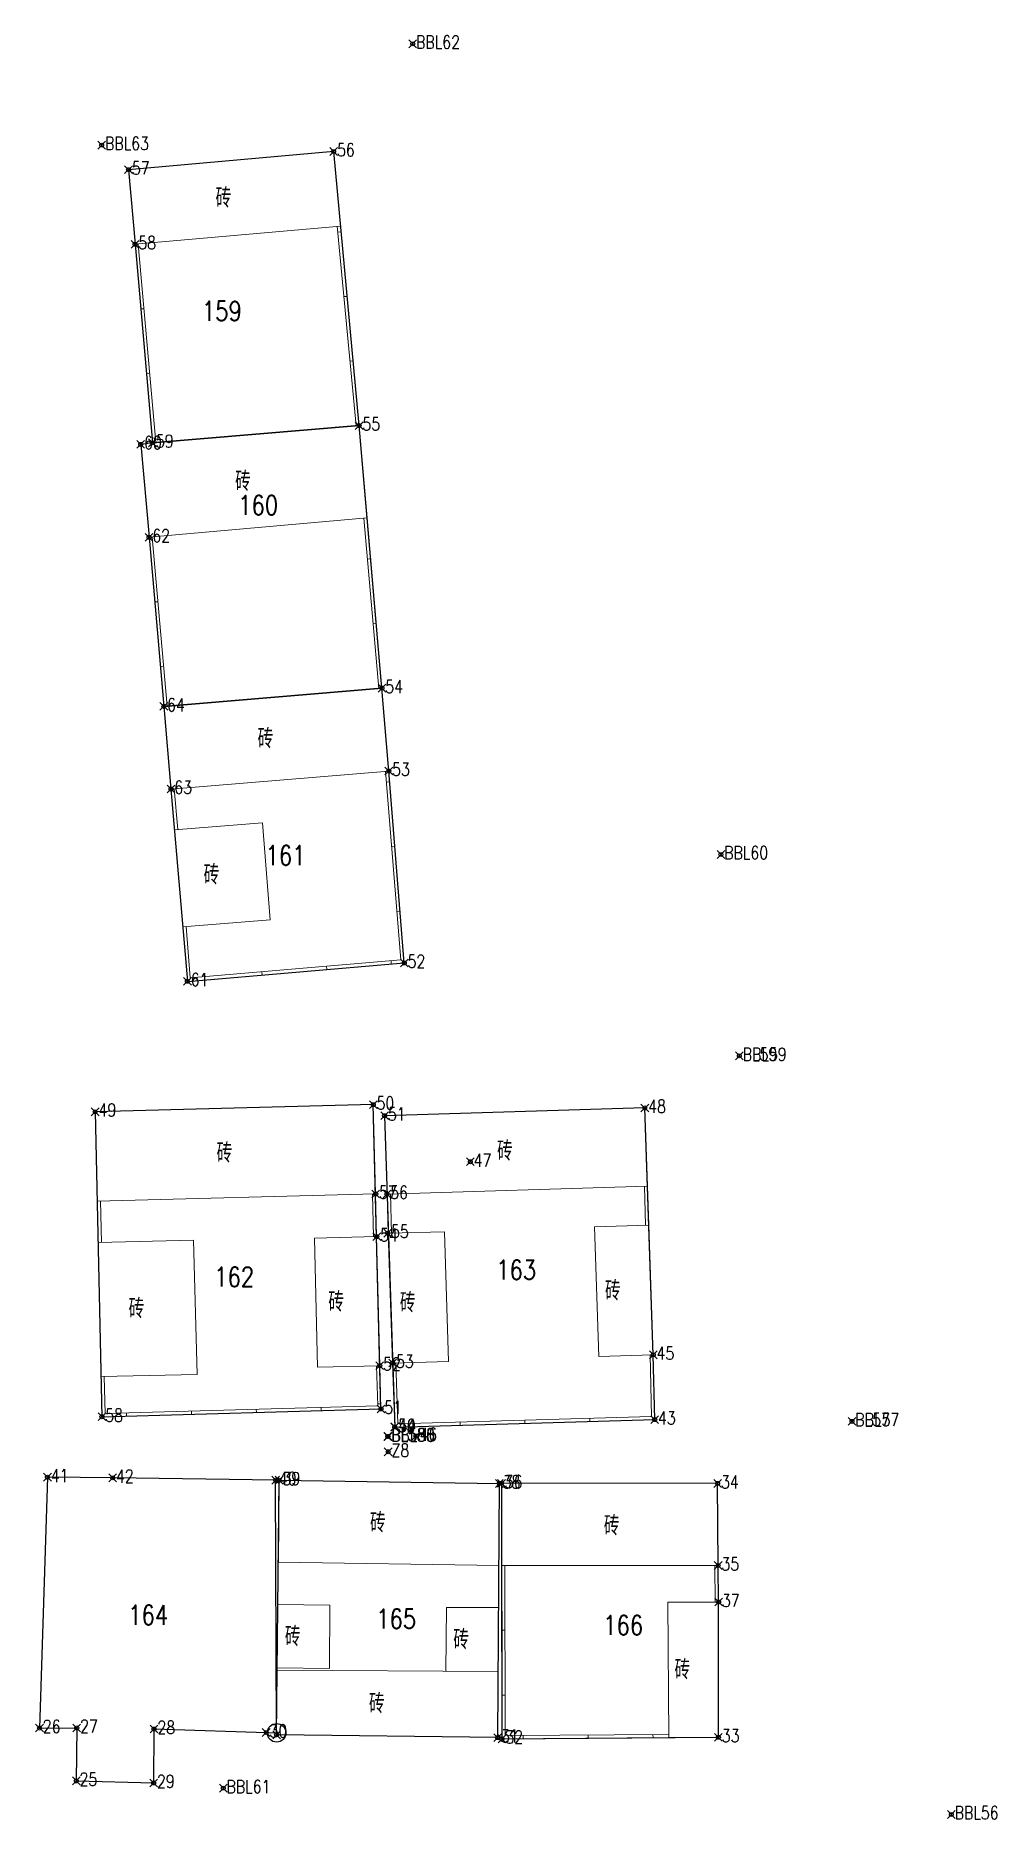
# Model space of a CAD drawing. Extents: x 499223 to 500082, y 4357473 to 4358121.
# Drawn here: x 499223.5 to 499297.6, y 4357757.8 to 4357895.3 of the extents above; entities that cross this region are included whole.
import ezdxf
from ezdxf.enums import TextEntityAlignment as Align

# ---------------------------------------------------------------- set-up
doc = ezdxf.new("R2010")
doc.units = 0
doc.header["$LTSCALE"] = 0.5
doc.header["$PDMODE"] = 35
doc.header["$PDSIZE"] = 0.3
for name, color, linetype in [('CLD', 1, 'CONTINUOUS'), ('JMD', 6, 'CONTINUOUS'), ('QSJX', 7, 'CONTINUOUS'), ('YBH', 3, 'CONTINUOUS')]:
    doc.layers.add(name, color=color, linetype=linetype)
doc.styles.add('HZ', font='rs.shx', dxfattribs={"width": 0.8, "bigfont": 'hztxt.shx'})

msp = doc.modelspace()

# ---------------------------------------------------------------- texts
at = {"layer": 'CLD', "linetype": 'Continuous', "style": 'HZ', "width": 0.8}
for s, p in [('BBL62', (499252.79, 4357894.29)), ('BBL63', (499228.82, 4357886.48)), ('56', (499246.7, 4357885.99, 3.03)), ('57', (499230.89, 4357884.58, -0.26)), ('58', (499231.39, 4357878.84, -0.06)), ('55', (499248.66, 4357864.87, 2.63)), ('60', (499231.83, 4357863.42, 0.11)), ('59', (499232.74, 4357863.54, 0.29)), ('62', (499232.47, 4357856.25, -0.01)), ('54', (499250.42, 4357844.63, 1.2)), ('64', (499233.61, 4357843.22, -0.3)), ('53', (499250.95, 4357838.25, 2.28)), ('63', (499234.16, 4357836.86, -0.53)), ('BBL60', (499276.54, 4357831.82)), ('52', (499252.14, 4357823.45, 1.09)), ('61', (499235.43, 4357822.04, -0.58)), ('BBL59', (499277.96, 4357816.29)), ('BL59', (499277.96, 4357816.29)), ('49', (499228.32, 4357811.99, 2.58)), ('50', (499249.75, 4357812.53, 0.95)), ('51', (499250.62, 4357811.68, 0.62)), ('48', (499270.68, 4357812.29, 0.01)), ('47', (499257.23, 4357808.13, 0.48)), ('57', (499249.94, 4357805.65, 0.53)), ('56', (499250.8, 4357805.65, 0.66)), ('54', (499250.02, 4357802.36, 2.01)), ('55', (499250.86, 4357802.64, 2.16)), ('52', (499250.25, 4357792.42, 1.98)), ('53', (499251.25, 4357792.63, 2)), ('45', (499271.33, 4357793.26, 0.35)), ('58', (499228.84, 4357788.48, 1.57)), ('51', (499250.34, 4357789.08, 0.58)), ('43', (499271.44, 4357788.27, 0.3)), ('BBL57', (499286.64, 4357788.13)), ('BL57', (499286.64, 4357788.13)), ('BBL58', (499250.86, 4357786.96)), ('BL58', (499250.86, 4357786.96)), ('BL580', (499250.9, 4357786.96, 0.64)), ('50', (499251.4, 4357787.68, 0.48)), ('44', (499251.41, 4357787.71, 0.54)), ('46', (499253.05, 4357787.01, -0.13)), ('Z8', (499250.9, 4357785.78, 0.63)), ('41', (499224.64, 4357783.83, 1.12)), ('42', (499229.67, 4357783.78, 1.21)), ('40', (499242.22, 4357783.6, 0.98)), ('39', (499242.5, 4357783.6, 0.98)), ('38', (499259.46, 4357783.34, 0.76)), ('36', (499259.63, 4357783.35, 0.76)), ('34', (499276.29, 4357783.34, 0.61)), ('35', (499276.33, 4357777.02, 0.55)), ('37', (499276.36, 4357774.2, 0.65)), ('26', (499224.03, 4357764.49, 2.15)), ('27', (499226.9, 4357764.51, 2.17)), ('28', (499232.86, 4357764.42, 0.72)), ('30', (499241.5, 4357764.15, 0.06)), ('31', (499259.33, 4357763.75, 0.01)), ('32', (499259.67, 4357763.67, -0.27)), ('33', (499276.35, 4357763.78, 0.57)), ('25', (499226.86, 4357760.43, -0.13)), ('29', (499232.83, 4357760.26, -0.28)), ('BBL61', (499238.19, 4357759.86)), ('BBL56', (499294.3, 4357757.84))]:
    msp.add_text(s, height=1, dxfattribs=at).set_placement(p)
at = {"layer": 'JMD', "linetype": 'Continuous', "lineweight": 0, "style": 'HZ', "width": 0.8}
for p in [(499238.55, 4357882.79), (499240.05, 4357860.95), (499241.79, 4357841.12), (499237.63, 4357830.63), (499238.63, 4357809.19), (499260.24, 4357809.34), (499268.56, 4357798.57), (499231.85, 4357797.2), (499247.24, 4357797.71), (499252.75, 4357797.65, 2), (499250.45, 4357780.69), (499268.47, 4357780.47), (499243.89, 4357771.93), (499256.87, 4357771.69), (499273.92, 4357769.38), (499250.37, 4357766.76)]:
    msp.add_text('砖', height=1.5, dxfattribs=at).set_placement(p, align=Align.MIDDLE_RIGHT)
at = {"layer": 'YBH', "linetype": 'Continuous', "style": 'HZ', "width": 0.8}
for s, p in [('159', (499237.82, 4357874.07)), ('160', (499240.64, 4357859.11, 1.09)), ('161', (499242.73, 4357832.12)), ('162', (499238.79, 4357799.64)), ('163', (499260.51, 4357800.18)), ('164', (499232.15, 4357773.58)), ('165', (499251.27, 4357773.29)), ('166', (499268.76, 4357772.8))]:
    msp.add_text(s, height=1.5, dxfattribs=at).set_placement(p, align=Align.MIDDLE)

# ---------------------------------------------------------------- linework, layer by layer
at = {"layer": 'CLD', "linetype": 'Continuous'}
for p in [(499252.54, 4357894.66), (499228.57, 4357886.85), (499246.45, 4357886.36, 3.03), (499230.64, 4357884.96, -0.26), (499231.14, 4357879.21, -0.06), (499248.41, 4357865.24, 2.63), (499231.58, 4357863.79, 0.11), (499232.49, 4357863.91, 0.29), (499232.22, 4357856.63, -0.01), (499250.17, 4357845.01, 1.2), (499233.36, 4357843.6, -0.3), (499250.7, 4357838.62, 2.28), (499233.91, 4357837.23, -0.53), (499276.29, 4357832.19), (499251.89, 4357823.83, 1.09), (499235.18, 4357822.41, -0.58), (499277.71, 4357816.67), (499277.71, 4357816.67), (499228.07, 4357812.36, 2.58), (499249.5, 4357812.91, 0.95), (499270.43, 4357812.66, 0.01), (499250.37, 4357812.06, 0.62), (499256.98, 4357808.51, 0.48), (499249.69, 4357806.03, 0.53), (499250.55, 4357806.02, 0.66), (499249.77, 4357802.74, 2.01), (499250.61, 4357803.01, 2.16), (499251, 4357793, 2), (499271.08, 4357793.63, 0.35), (499250, 4357792.79, 1.98), (499228.59, 4357788.86, 1.57), (499250.09, 4357789.46, 0.58), (499251.15, 4357788.06, 0.48), (499251.16, 4357788.08, 0.54), (499271.19, 4357788.64, 0.3), (499286.39, 4357788.5), (499286.39, 4357788.5), (499250.61, 4357787.34), (499250.61, 4357787.34), (499250.65, 4357787.34, 0.64), (499250.65, 4357786.16, 0.63), (499252.8, 4357787.38, -0.13), (499224.39, 4357784.2, 1.12), (499229.42, 4357784.15, 1.21), (499241.97, 4357783.97, 0.98), (499242.25, 4357783.97, 0.98), (499259.21, 4357783.72, 0.76), (499259.38, 4357783.73, 0.76), (499276.04, 4357783.72, 0.61), (499276.08, 4357777.4, 0.55), (499276.11, 4357774.58, 0.65), (499223.78, 4357764.87, 2.15), (499226.65, 4357764.88, 2.17), (499232.61, 4357764.8, 0.72), (499241.25, 4357764.53, 0.06), (499242.05, 4357764.35, 0.76), (499259.08, 4357764.13, 0.01), (499276.1, 4357764.16, 0.57), (499259.42, 4357764.04, -0.27), (499226.61, 4357760.8, -0.13), (499232.58, 4357760.64, -0.28), (499237.94, 4357760.24), (499294.05, 4357758.21)]:
    msp.add_point(p, dxfattribs=at)
at = {"layer": 'JMD', "linetype": 'Continuous', "lineweight": 0}
for p, q in [((499247.02, 4357880.18), (499246.77, 4357880.15)), ((499247.49, 4357875.2), (499247.24, 4357875.18)), ((499231.58, 4357874.23), (499231.83, 4357874.25)), ((499247.95, 4357870.22), (499247.7, 4357870.2)), ((499232.02, 4357869.25), (499232.27, 4357869.27)), ((499232.46, 4357864.27), (499232.71, 4357864.29)), ((499249.3, 4357854.97), (499249.06, 4357854.95)), ((499232.65, 4357851.65), (499232.9, 4357851.67)), ((499249.74, 4357849.99), (499249.49, 4357849.97)), ((499233.09, 4357846.66), (499233.34, 4357846.69)), ((499250.76, 4357837.79), (499250.51, 4357837.77)), ((499251.16, 4357832.8), (499250.91, 4357832.78)), ((499251.56, 4357827.82), (499251.32, 4357827.8)), ((499245.91, 4357823.32), (499245.89, 4357823.57)), ((499250.89, 4357823.74), (499250.87, 4357823.99)), ((499235.95, 4357822.48), (499235.93, 4357822.72)), ((499240.93, 4357822.9), (499240.91, 4357823.15)), ((499230.49, 4357788.91), (499230.49, 4357789.16)), ((499235.49, 4357789.05), (499235.48, 4357789.3)), ((499240.49, 4357789.19), (499240.48, 4357789.44)), ((499245.49, 4357789.33), (499245.48, 4357789.58)), ((499250.08, 4357789.85), (499249.83, 4357789.85)), ((499251.2, 4357788.06), (499251.19, 4357788.31)), ((499256.2, 4357788.21), (499256.19, 4357788.46)), ((499261.19, 4357788.35), (499261.19, 4357788.6)), ((499266.19, 4357788.5), (499266.19, 4357788.75)), ((499271.19, 4357788.64), (499271.18, 4357788.89)), ((499259.4, 4357772.41), (499259.65, 4357772.41)), ((499259.41, 4357767.41), (499259.66, 4357767.41)), ((499261.06, 4357764.05), (499261.05, 4357764.3)), ((499266.06, 4357764.09), (499266.05, 4357764.34)), ((499271.06, 4357764.12), (499271.05, 4357764.37))]:
    msp.add_line(p, q, dxfattribs=at)
for points, elevation in [([(499246.98, 4357880.62), (499246.45, 4357886.36), (499230.64, 4357884.96), (499231.14, 4357879.21)], 1.09), ([(499255.3, 4357793.12), (499250.99, 4357793), (499250.66, 4357803.01), (499254.98, 4357803.12)], 2), ([(499276.1, 4357764.16), (499272.28, 4357764.13), (499272.21, 4357774.57), (499276.11, 4357774.58)], 0.57)]:
    msp.add_lwpolyline(points, close=True, dxfattribs=dict(at, elevation=elevation))
for points in [[(499248.17, 4357865.22), (499246.73, 4357880.6)], [(499231.39, 4357879.23), (499232.74, 4357863.93)], [(499249.92, 4357844.99), (499248.78, 4357858.1)], [(499232.47, 4357856.65), (499233.61, 4357843.62)], [(499235.07, 4357826.64), (499235.4, 4357822.68), (499251.62, 4357824.06), (499250.45, 4357838.6)], [(499234.16, 4357837.25), (499234.43, 4357834.11)], [(499249.51, 4357802.73), (499249.43, 4357806.02)], [(499250.82, 4357806.03), (499250.91, 4357803.02)], [(499270.49, 4357803.62), (499270.39, 4357806.62)], [(499228.48, 4357805.49), (499228.55, 4357802.29)], [(499251.24, 4357793.01), (499251.39, 4357788.32), (499270.94, 4357788.89), (499270.83, 4357793.62)], [(499228.77, 4357791.96), (499228.84, 4357789.11), (499249.84, 4357789.7), (499249.76, 4357792.78)], [(499259.64, 4357777.4), (499259.67, 4357764.29), (499272.28, 4357764.38)], [(499275.86, 4357774.57), (499275.83, 4357777.4)]]:
    msp.add_lwpolyline(points, dxfattribs=at)
at = {"layer": 'JMD', "color": 7, "linetype": 'Continuous', "lineweight": 0}
for points in [[(499248.41, 4357865.24), (499246.98, 4357880.62)], [(499231.14, 4357879.21), (499232.49, 4357863.91)], [(499250.17, 4357845.01), (499249.03, 4357858.12)], [(499232.22, 4357856.63), (499233.36, 4357843.6)], [(499234.82, 4357826.62), (499235.18, 4357822.41), (499251.89, 4357823.83), (499250.7, 4357838.62)], [(499233.91, 4357837.23), (499234.18, 4357834.09)], [(499249.76, 4357802.74), (499249.68, 4357806.03)], [(499250.57, 4357806.02), (499250.66, 4357803.01)], [(499270.74, 4357803.63), (499270.64, 4357806.63)], [(499228.3, 4357802.28), (499228.23, 4357805.48)], [(499228.23, 4357805.48), (499228.3, 4357802.28)], [(499228.23, 4357805.48), (499228.3, 4357802.28)], [(499250.99, 4357793), (499251.15, 4357788.06), (499271.19, 4357788.64), (499271.08, 4357793.63)], [(499228.52, 4357791.96), (499228.59, 4357788.86), (499250.09, 4357789.46), (499250.01, 4357792.79)], [(499259.39, 4357777.41), (499259.42, 4357764.04), (499272.28, 4357764.13)], [(499276.11, 4357774.58), (499276.08, 4357777.4)]]:
    msp.add_lwpolyline(points, dxfattribs=at)
at = {"layer": 'JMD', "linetype": 'Continuous', "lineweight": 0}
for points in [[(499248.41, 4357865.24), (499232.49, 4357863.91), (499231.58, 4357863.79), (499232.22, 4357856.63), (499249.03, 4357858.12), (499248.41, 4357865.24)], [(499250.7, 4357838.62), (499233.91, 4357837.23), (499233.36, 4357843.6), (499250.17, 4357845.01)], [(499240.96, 4357834.64), (499234.18, 4357834.09), (499234.82, 4357826.62), (499241.56, 4357827.16)], [(499249.68, 4357806.03), (499249.5, 4357812.91), (499228.07, 4357812.36), (499228.23, 4357805.48), (499249.68, 4357806.03)], [(499250.57, 4357806.02), (499250.37, 4357812.06), (499270.43, 4357812.66), (499270.64, 4357806.63), (499250.57, 4357806.02)], [(499266.54, 4357803.5), (499266.89, 4357793.5), (499271.08, 4357793.63), (499270.74, 4357803.63)], [(499235.93, 4357792.12), (499228.52, 4357791.96), (499228.3, 4357802.28), (499235.64, 4357802.47)], [(499250.01, 4357792.79), (499245.21, 4357792.67), (499244.96, 4357802.62), (499249.76, 4357802.74)], [(499259.17, 4357777.41), (499259.21, 4357783.72), (499242.25, 4357783.97), (499242.19, 4357777.66), (499259.17, 4357777.41)], [(499276.08, 4357777.4), (499276.04, 4357783.72), (499259.38, 4357783.73), (499259.39, 4357777.41), (499276.08, 4357777.4)], [(499246.12, 4357769.47), (499246.15, 4357774.35), (499242.15, 4357774.4), (499242.1, 4357769.5)], [(499259.12, 4357769.22), (499259.15, 4357774.15), (499255.15, 4357774.15), (499255.08, 4357769.25)], [(499242.05, 4357764.35), (499259.08, 4357764.13), (499259.12, 4357769.22), (499242.1, 4357769.33), (499242.05, 4357764.35)]]:
    msp.add_lwpolyline(points, close=True, dxfattribs=at)
at = {"layer": 'QSJX', "linetype": 'Continuous', "flags": 128}
for points, elevation in [([(499248.41, 4357865.24), (499246.45, 4357886.36), (499230.64, 4357884.96), (499231.14, 4357879.21), (499232.49, 4357863.91), (499248.41, 4357865.24)], 1.09), ([(499250.17, 4357845.01), (499248.41, 4357865.24), (499232.49, 4357863.91), (499231.58, 4357863.79), (499232.22, 4357856.63), (499233.36, 4357843.6)], 1.09), ([(499251.89, 4357823.83), (499250.7, 4357838.62), (499250.17, 4357845.01), (499233.36, 4357843.6), (499233.91, 4357837.23), (499235.18, 4357822.41), (499251.89, 4357823.83)], 1.09), ([(499250.37, 4357812.06), (499251.15, 4357788.06), (499271.19, 4357788.64), (499271.08, 4357793.63), (499270.43, 4357812.66)], 0.01), ([(499241.97, 4357783.97), (499229.42, 4357784.15), (499224.39, 4357784.2), (499223.78, 4357764.87), (499226.65, 4357764.88), (499226.61, 4357760.8), (499232.58, 4357760.64), (499232.61, 4357764.8), (499242.05, 4357764.5)], 0.98), ([(499242.05, 4357764.35), (499242.25, 4357783.97), (499259.21, 4357783.72), (499259.08, 4357764.13)], 0.76), ([(499259.38, 4357783.73), (499259.42, 4357764.04), (499276.1, 4357764.16), (499276.11, 4357774.58), (499276.08, 4357777.4), (499276.04, 4357783.72)], 0.61)]:
    msp.add_lwpolyline(points, close=True, dxfattribs=dict(at, elevation=elevation))
msp.add_lwpolyline([(499249.5, 4357812.91), (499228.07, 4357812.36), (499228.59, 4357788.86), (499250.09, 4357789.46)], close=True, dxfattribs=at)
at = {"layer": 'QSJX', "linetype": 'Continuous'}
msp.add_circle((499242.05, 4357764.5, 0.76), 0.717, dxfattribs=at)

msp.set_redraw_order([(e.dxf.handle, doc.entitydb.next_handle()) for e in msp.query("TEXT MTEXT ATTDEF DIMENSION ARC_DIMENSION")])  # texts and dimensions are drawn at this point

doc.saveas('drawing.dxf')
